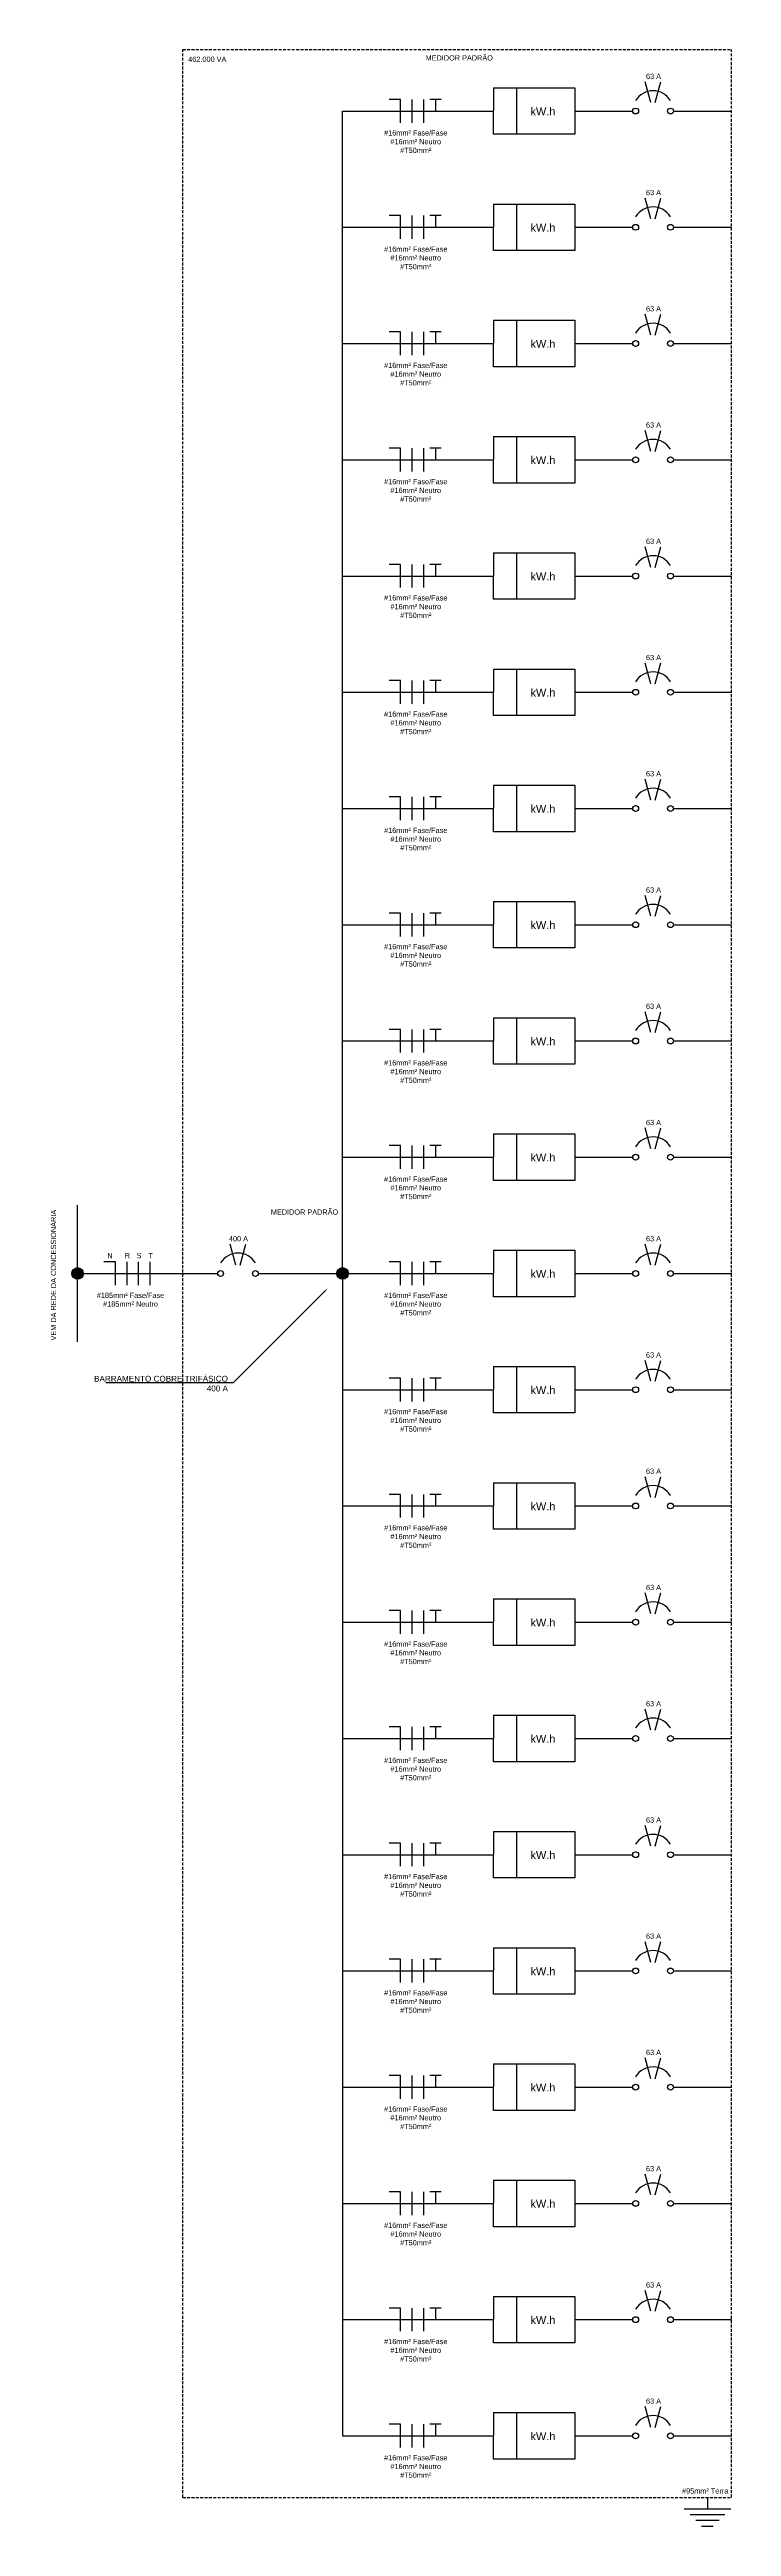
# Model space of a CAD drawing. Extents: x 0 to 11638, y -6007 to 0.
# Drawn here: x 10980.2 to 11038.9, y -5908.5 to -5695.4 of the extents above; entities that cross this region are included whole.
import ezdxf
from ezdxf import colors
from ezdxf.entities.mleader import LeaderData, LeaderLine
from ezdxf.math import Vec2, Vec3

# ---------------------------------------------------------------- set-up
doc = ezdxf.new("R2010")
doc.units = 0
doc.linetypes.add('CACHE', pattern=[0.375, 0.25, -0.125])
doc.layers.get('0').update_dxf_attribs({"linetype": 'CONTINUOUS'})
doc.layers.add('ARQ - Alvenaria Alta', color=251, linetype='CONTINUOUS', lineweight=13)
doc.styles.get("Standard").update_dxf_attribs({"font": 'arial.ttf', "height": 0.15})

msp = doc.modelspace()

# ---------------------------------------------------------------- hatches: boundary and pattern name
at = {"lineweight": -2}
h = msp.add_hatch(color=7, dxfattribs=at)
h.dxf.hatch_style = 1
h.paths.add_polyline_path([(10983.136, -5800.671, 1), (10982.136, -5800.671, 1)])
h = msp.add_hatch(color=7, dxfattribs=at)
h.dxf.hatch_style = 1
h.paths.add_polyline_path([(11005.947, -5800.671, 1), (11004.947, -5800.671, 1)])

# ---------------------------------------------------------------- linework, layer by layer
at = {"linetype": 'CACHE', "lineweight": -2}
for p, q in [((10991.697, -5905.961), (10991.697, -5695.38)), ((10991.697, -5695.38), (11038.929, -5695.38)), ((11038.929, -5905.961), (11038.929, -5695.38)), ((10991.697, -5905.961), (11038.929, -5905.961))]:
    msp.add_line(p, q, dxfattribs=at)
at = {"lineweight": -2}
for p, q in [((11010.447, -5699.671), (11009.447, -5699.671)), ((11010.447, -5701.671), (11010.447, -5699.671)), ((11011.447, -5701.671), (11011.447, -5699.671)), ((11012.447, -5701.671), (11012.447, -5699.671)), ((11013.947, -5699.671), (11012.947, -5699.671)), ((11013.447, -5699.671), (11013.447, -5700.671)), ((11018.429, -5698.671), (11025.429, -5698.671)), ((11018.429, -5702.671), (11018.464, -5698.671)), ((11020.429, -5698.671), (11020.429, -5702.671)), ((11025.429, -5698.671), (11025.429, -5702.671)), ((11031.985, -5699.946), (11031.506, -5698.155)), ((11032.37, -5699.945), (11032.84, -5698.152)), ((11005.447, -5780.671), (11005.447, -5700.671)), ((11025.429, -5702.671), (11018.429, -5702.671)), ((11031.985, -5709.946), (11031.506, -5708.155)), ((11032.37, -5709.945), (11032.84, -5708.152)), ((11010.447, -5709.671), (11009.447, -5709.671)), ((11010.447, -5711.671), (11010.447, -5709.671)), ((11011.447, -5711.671), (11011.447, -5709.671)), ((11012.447, -5711.671), (11012.447, -5709.671)), ((11013.947, -5709.671), (11012.947, -5709.671)), ((11013.447, -5709.671), (11013.447, -5710.671)), ((11018.429, -5708.671), (11025.429, -5708.671)), ((11018.429, -5712.671), (11018.464, -5708.671)), ((11020.429, -5708.671), (11020.429, -5712.671)), ((11025.429, -5708.671), (11025.429, -5712.671)), ((11025.429, -5712.671), (11018.429, -5712.671)), ((11018.429, -5718.671), (11025.429, -5718.671)), ((11018.429, -5722.671), (11018.464, -5718.671)), ((11020.429, -5718.671), (11020.429, -5722.671)), ((11025.429, -5718.671), (11025.429, -5722.671)), ((11031.985, -5719.946), (11031.506, -5718.155)), ((11032.37, -5719.945), (11032.84, -5718.152)), ((11010.447, -5719.671), (11009.447, -5719.671)), ((11010.447, -5721.671), (11010.447, -5719.671)), ((11011.447, -5721.671), (11011.447, -5719.671)), ((11012.447, -5721.671), (11012.447, -5719.671)), ((11013.947, -5719.671), (11012.947, -5719.671)), ((11013.447, -5719.671), (11013.447, -5720.671)), ((11025.429, -5722.671), (11018.429, -5722.671)), ((11010.447, -5729.671), (11009.447, -5729.671)), ((11010.447, -5731.671), (11010.447, -5729.671)), ((11011.447, -5731.671), (11011.447, -5729.671)), ((11012.447, -5731.671), (11012.447, -5729.671)), ((11013.947, -5729.671), (11012.947, -5729.671)), ((11013.447, -5729.671), (11013.447, -5730.671)), ((11018.429, -5728.671), (11025.429, -5728.671)), ((11018.429, -5732.671), (11018.464, -5728.671)), ((11020.429, -5728.671), (11020.429, -5732.671)), ((11025.429, -5728.671), (11025.429, -5732.671)), ((11031.985, -5729.946), (11031.506, -5728.155)), ((11032.37, -5729.945), (11032.84, -5728.152)), ((11025.429, -5732.671), (11018.429, -5732.671)), ((11031.985, -5739.946), (11031.506, -5738.155)), ((11032.37, -5739.945), (11032.84, -5738.152)), ((11010.447, -5739.671), (11009.447, -5739.671)), ((11010.447, -5741.671), (11010.447, -5739.671)), ((11011.447, -5741.671), (11011.447, -5739.671)), ((11012.447, -5741.671), (11012.447, -5739.671)), ((11013.947, -5739.671), (11012.947, -5739.671)), ((11013.447, -5739.671), (11013.447, -5740.671)), ((11018.429, -5738.671), (11025.429, -5738.671)), ((11018.429, -5742.671), (11018.464, -5738.671)), ((11020.429, -5738.671), (11020.429, -5742.671)), ((11025.429, -5738.671), (11025.429, -5742.671)), ((11025.429, -5742.671), (11018.429, -5742.671)), ((11018.429, -5748.671), (11025.429, -5748.671)), ((11018.429, -5752.671), (11018.464, -5748.671)), ((11020.429, -5748.671), (11020.429, -5752.671)), ((11025.429, -5748.671), (11025.429, -5752.671)), ((11031.985, -5749.946), (11031.506, -5748.155)), ((11032.37, -5749.945), (11032.84, -5748.152)), ((11010.447, -5749.671), (11009.447, -5749.671)), ((11010.447, -5751.671), (11010.447, -5749.671)), ((11011.447, -5751.671), (11011.447, -5749.671)), ((11012.447, -5751.671), (11012.447, -5749.671)), ((11013.947, -5749.671), (11012.947, -5749.671)), ((11013.447, -5749.671), (11013.447, -5750.671)), ((11025.429, -5752.671), (11018.429, -5752.671)), ((11018.429, -5758.671), (11025.429, -5758.671)), ((11018.429, -5762.671), (11018.464, -5758.671)), ((11020.429, -5758.671), (11020.429, -5762.671)), ((11025.429, -5758.671), (11025.429, -5762.671)), ((11031.985, -5759.946), (11031.506, -5758.155)), ((11032.37, -5759.945), (11032.84, -5758.152)), ((11010.447, -5759.671), (11009.447, -5759.671)), ((11010.447, -5761.671), (11010.447, -5759.671)), ((11011.447, -5761.671), (11011.447, -5759.671)), ((11012.447, -5761.671), (11012.447, -5759.671)), ((11013.947, -5759.671), (11012.947, -5759.671)), ((11013.447, -5759.671), (11013.447, -5760.671)), ((11025.429, -5762.671), (11018.429, -5762.671)), ((11010.447, -5769.671), (11009.447, -5769.671)), ((11010.447, -5771.671), (11010.447, -5769.671)), ((11011.447, -5771.671), (11011.447, -5769.671)), ((11012.447, -5771.671), (11012.447, -5769.671)), ((11013.947, -5769.671), (11012.947, -5769.671)), ((11013.447, -5769.671), (11013.447, -5770.671)), ((11018.429, -5768.671), (11025.429, -5768.671)), ((11018.429, -5772.671), (11018.464, -5768.671)), ((11020.429, -5768.671), (11020.429, -5772.671)), ((11025.429, -5768.671), (11025.429, -5772.671)), ((11031.985, -5769.946), (11031.506, -5768.155)), ((11032.37, -5769.945), (11032.84, -5768.152)), ((11025.429, -5772.671), (11018.429, -5772.671)), ((11018.429, -5778.671), (11025.429, -5778.671)), ((11018.429, -5782.671), (11018.464, -5778.671)), ((11020.429, -5778.671), (11020.429, -5782.671)), ((11025.429, -5778.671), (11025.429, -5782.671)), ((11031.985, -5779.946), (11031.506, -5778.155)), ((11032.37, -5779.945), (11032.84, -5778.152)), ((11005.447, -5790.671), (11005.447, -5780.671)), ((11010.447, -5779.671), (11009.447, -5779.671)), ((11010.447, -5781.671), (11010.447, -5779.671)), ((11011.447, -5781.671), (11011.447, -5779.671)), ((11012.447, -5781.671), (11012.447, -5779.671)), ((11013.947, -5779.671), (11012.947, -5779.671)), ((11013.447, -5779.671), (11013.447, -5780.671)), ((11025.429, -5782.671), (11018.429, -5782.671)), ((11018.429, -5788.671), (11025.429, -5788.671)), ((11018.429, -5792.671), (11018.464, -5788.671)), ((11020.429, -5788.671), (11020.429, -5792.671)), ((11025.429, -5788.671), (11025.429, -5792.671)), ((11031.985, -5789.946), (11031.506, -5788.155)), ((11032.37, -5789.945), (11032.84, -5788.152)), ((11005.447, -5800.171), (11005.447, -5790.671)), ((11010.447, -5789.671), (11009.447, -5789.671)), ((11010.447, -5791.671), (11010.447, -5789.671)), ((11011.447, -5791.671), (11011.447, -5789.671)), ((11012.447, -5791.671), (11012.447, -5789.671)), ((11013.947, -5789.671), (11012.947, -5789.671)), ((11013.447, -5789.671), (11013.447, -5790.671)), ((11025.429, -5792.671), (11018.429, -5792.671)), ((10982.636, -5800.171), (10982.636, -5794.8)), ((10985.889, -5799.671), (10984.889, -5799.671)), ((10985.889, -5801.671), (10985.889, -5799.671)), ((10986.889, -5801.671), (10986.889, -5799.671)), ((10987.889, -5801.671), (10987.889, -5799.671)), ((10988.889, -5801.671), (10988.889, -5799.671)), ((10996.253, -5799.946), (10995.773, -5798.155)), ((10996.637, -5799.945), (10997.108, -5798.152)), ((11010.447, -5799.671), (11009.447, -5799.671)), ((11010.447, -5801.671), (11010.447, -5799.671)), ((11011.447, -5801.671), (11011.447, -5799.671)), ((11012.447, -5801.671), (11012.447, -5799.671)), ((11013.947, -5799.671), (11012.947, -5799.671)), ((11013.447, -5799.671), (11013.447, -5800.671)), ((11018.429, -5798.671), (11025.429, -5798.671)), ((11018.429, -5802.671), (11018.464, -5798.671)), ((11020.429, -5798.671), (11020.429, -5802.671)), ((11025.429, -5798.671), (11025.429, -5802.671)), ((11031.985, -5799.946), (11031.506, -5798.155)), ((11032.37, -5799.945), (11032.84, -5798.152)), ((10982.636, -5806.541), (10982.636, -5801.171)), ((10983.136, -5800.671), (10994.697, -5800.671)), ((10998.197, -5800.671), (11005.447, -5800.671)), ((11005.447, -5801.171), (11005.447, -5810.671)), ((11025.429, -5802.671), (11018.429, -5802.671)), ((11031.985, -5809.946), (11031.506, -5808.155)), ((11032.37, -5809.945), (11032.84, -5808.152)), ((11005.447, -5810.671), (11005.447, -5820.671)), ((11010.447, -5809.671), (11009.447, -5809.671)), ((11010.447, -5811.671), (11010.447, -5809.671)), ((11011.447, -5811.671), (11011.447, -5809.671)), ((11012.447, -5811.671), (11012.447, -5809.671)), ((11013.947, -5809.671), (11012.947, -5809.671)), ((11013.447, -5809.671), (11013.447, -5810.671)), ((11018.429, -5808.671), (11025.429, -5808.671)), ((11018.429, -5812.671), (11018.464, -5808.671)), ((11020.429, -5808.671), (11020.429, -5812.671)), ((11025.429, -5808.671), (11025.429, -5812.671)), ((11025.429, -5812.671), (11018.429, -5812.671)), ((11018.429, -5818.671), (11025.429, -5818.671)), ((11018.429, -5822.671), (11018.464, -5818.671)), ((11020.429, -5818.671), (11020.429, -5822.671)), ((11025.429, -5818.671), (11025.429, -5822.671)), ((11031.985, -5819.946), (11031.506, -5818.155)), ((11032.37, -5819.945), (11032.84, -5818.152)), ((11005.447, -5820.671), (11005.447, -5900.671)), ((11010.447, -5819.671), (11009.447, -5819.671)), ((11010.447, -5821.671), (11010.447, -5819.671)), ((11011.447, -5821.671), (11011.447, -5819.671)), ((11012.447, -5821.671), (11012.447, -5819.671)), ((11013.947, -5819.671), (11012.947, -5819.671)), ((11013.447, -5819.671), (11013.447, -5820.671)), ((11025.429, -5822.671), (11018.429, -5822.671)), ((11010.447, -5829.671), (11009.447, -5829.671)), ((11010.447, -5831.671), (11010.447, -5829.671)), ((11011.447, -5831.671), (11011.447, -5829.671)), ((11012.447, -5831.671), (11012.447, -5829.671)), ((11013.947, -5829.671), (11012.947, -5829.671)), ((11013.447, -5829.671), (11013.447, -5830.671)), ((11018.429, -5828.671), (11025.429, -5828.671)), ((11018.429, -5832.671), (11018.464, -5828.671)), ((11020.429, -5828.671), (11020.429, -5832.671)), ((11025.429, -5828.671), (11025.429, -5832.671)), ((11031.985, -5829.946), (11031.506, -5828.155)), ((11032.37, -5829.945), (11032.84, -5828.152)), ((11025.429, -5832.671), (11018.429, -5832.671)), ((11031.985, -5839.946), (11031.506, -5838.155)), ((11032.37, -5839.945), (11032.84, -5838.152)), ((11010.447, -5839.671), (11009.447, -5839.671)), ((11010.447, -5841.671), (11010.447, -5839.671)), ((11011.447, -5841.671), (11011.447, -5839.671)), ((11012.447, -5841.671), (11012.447, -5839.671)), ((11013.947, -5839.671), (11012.947, -5839.671)), ((11013.447, -5839.671), (11013.447, -5840.671)), ((11018.429, -5838.671), (11025.429, -5838.671)), ((11018.429, -5842.671), (11018.464, -5838.671)), ((11020.429, -5838.671), (11020.429, -5842.671)), ((11025.429, -5838.671), (11025.429, -5842.671)), ((11025.429, -5842.671), (11018.429, -5842.671)), ((11018.429, -5848.671), (11025.429, -5848.671)), ((11018.429, -5852.671), (11018.464, -5848.671)), ((11020.429, -5848.671), (11020.429, -5852.671)), ((11025.429, -5848.671), (11025.429, -5852.671)), ((11031.985, -5849.946), (11031.506, -5848.155)), ((11032.37, -5849.945), (11032.84, -5848.152)), ((11010.447, -5849.671), (11009.447, -5849.671)), ((11010.447, -5851.671), (11010.447, -5849.671)), ((11011.447, -5851.671), (11011.447, -5849.671)), ((11012.447, -5851.671), (11012.447, -5849.671)), ((11013.947, -5849.671), (11012.947, -5849.671)), ((11013.447, -5849.671), (11013.447, -5850.671)), ((11025.429, -5852.671), (11018.429, -5852.671)), ((11010.447, -5859.671), (11009.447, -5859.671)), ((11010.447, -5861.671), (11010.447, -5859.671)), ((11011.447, -5861.671), (11011.447, -5859.671)), ((11012.447, -5861.671), (11012.447, -5859.671)), ((11013.947, -5859.671), (11012.947, -5859.671)), ((11013.447, -5859.671), (11013.447, -5860.671)), ((11018.429, -5858.671), (11025.429, -5858.671)), ((11018.429, -5862.671), (11018.464, -5858.671)), ((11020.429, -5858.671), (11020.429, -5862.671)), ((11025.429, -5858.671), (11025.429, -5862.671)), ((11031.985, -5859.946), (11031.506, -5858.155)), ((11032.37, -5859.945), (11032.84, -5858.152)), ((11025.429, -5862.671), (11018.429, -5862.671)), ((11031.985, -5869.946), (11031.506, -5868.155)), ((11032.37, -5869.945), (11032.84, -5868.152)), ((11010.447, -5869.671), (11009.447, -5869.671)), ((11010.447, -5871.671), (11010.447, -5869.671)), ((11011.447, -5871.671), (11011.447, -5869.671)), ((11012.447, -5871.671), (11012.447, -5869.671)), ((11013.947, -5869.671), (11012.947, -5869.671)), ((11013.447, -5869.671), (11013.447, -5870.671)), ((11018.429, -5868.671), (11025.429, -5868.671)), ((11018.429, -5872.671), (11018.464, -5868.671)), ((11020.429, -5868.671), (11020.429, -5872.671)), ((11025.429, -5868.671), (11025.429, -5872.671)), ((11025.429, -5872.671), (11018.429, -5872.671)), ((11018.429, -5878.671), (11025.429, -5878.671)), ((11018.429, -5882.671), (11018.464, -5878.671)), ((11020.429, -5878.671), (11020.429, -5882.671)), ((11025.429, -5878.671), (11025.429, -5882.671)), ((11031.985, -5879.946), (11031.506, -5878.155)), ((11032.37, -5879.945), (11032.84, -5878.152)), ((11010.447, -5879.671), (11009.447, -5879.671)), ((11010.447, -5881.671), (11010.447, -5879.671)), ((11011.447, -5881.671), (11011.447, -5879.671)), ((11012.447, -5881.671), (11012.447, -5879.671)), ((11013.947, -5879.671), (11012.947, -5879.671)), ((11013.447, -5879.671), (11013.447, -5880.671)), ((11025.429, -5882.671), (11018.429, -5882.671)), ((11018.429, -5888.671), (11025.429, -5888.671)), ((11018.429, -5892.671), (11018.464, -5888.671)), ((11020.429, -5888.671), (11020.429, -5892.671)), ((11025.429, -5888.671), (11025.429, -5892.671)), ((11031.985, -5889.946), (11031.506, -5888.155)), ((11032.37, -5889.945), (11032.84, -5888.152)), ((11010.447, -5889.671), (11009.447, -5889.671)), ((11010.447, -5891.671), (11010.447, -5889.671)), ((11011.447, -5891.671), (11011.447, -5889.671)), ((11012.447, -5891.671), (11012.447, -5889.671)), ((11013.947, -5889.671), (11012.947, -5889.671)), ((11013.447, -5889.671), (11013.447, -5890.671)), ((11025.429, -5892.671), (11018.429, -5892.671)), ((11010.447, -5899.671), (11009.447, -5899.671)), ((11010.447, -5901.671), (11010.447, -5899.671)), ((11011.447, -5901.671), (11011.447, -5899.671)), ((11012.447, -5901.671), (11012.447, -5899.671)), ((11013.947, -5899.671), (11012.947, -5899.671)), ((11013.447, -5899.671), (11013.447, -5900.671)), ((11018.429, -5898.671), (11025.429, -5898.671)), ((11018.429, -5902.671), (11018.464, -5898.671)), ((11020.429, -5898.671), (11020.429, -5902.671)), ((11025.429, -5898.671), (11025.429, -5902.671)), ((11031.985, -5899.946), (11031.506, -5898.155)), ((11032.37, -5899.945), (11032.84, -5898.152)), ((11025.429, -5902.671), (11018.429, -5902.671)), ((11036.858, -5905.961), (11036.858, -5906.961)), ((11038.858, -5906.961), (11034.858, -5906.961)), ((11038.358, -5907.461), (11035.358, -5907.461)), ((11037.858, -5907.961), (11035.858, -5907.961)), ((11037.358, -5908.461), (11036.358, -5908.461))]:
    msp.add_line(p, q, dxfattribs=at)
for centre, radius in [((11030.679, -5700.671), 0.25), ((11033.679, -5700.671), 0.25), ((11030.679, -5710.671), 0.25), ((11033.679, -5710.671), 0.25), ((11030.679, -5720.671), 0.25), ((11033.679, -5720.671), 0.25), ((11030.679, -5730.671), 0.25), ((11033.679, -5730.671), 0.25), ((11030.679, -5740.671), 0.25), ((11033.679, -5740.671), 0.25), ((11030.679, -5750.671), 0.25), ((11033.679, -5750.671), 0.25), ((11030.679, -5760.671), 0.25), ((11033.679, -5760.671), 0.25), ((11030.679, -5770.671), 0.25), ((11033.679, -5770.671), 0.25), ((11030.679, -5780.671), 0.25), ((11033.679, -5780.671), 0.25), ((11030.679, -5790.671), 0.25), ((11033.679, -5790.671), 0.25), ((10982.636, -5800.671), 0.5), ((10994.947, -5800.671), 0.25), ((10997.947, -5800.671), 0.25), ((11005.447, -5800.671), 0.5), ((11030.679, -5800.671), 0.25), ((11033.679, -5800.671), 0.25), ((11030.679, -5810.671), 0.25), ((11033.679, -5810.671), 0.25), ((11030.679, -5820.671), 0.25), ((11033.679, -5820.671), 0.25), ((11030.679, -5830.671), 0.25), ((11033.679, -5830.671), 0.25), ((11030.679, -5840.671), 0.25), ((11033.679, -5840.671), 0.25), ((11030.679, -5850.671), 0.25), ((11033.679, -5850.671), 0.25), ((11030.679, -5860.671), 0.25), ((11033.679, -5860.671), 0.25), ((11030.679, -5870.671), 0.25), ((11033.679, -5870.671), 0.25), ((11030.679, -5880.671), 0.25), ((11033.679, -5880.671), 0.25), ((11030.679, -5890.671), 0.25), ((11033.679, -5890.671), 0.25), ((11030.679, -5900.671), 0.25), ((11033.679, -5900.671), 0.25)]:
    msp.add_circle(centre, radius, dxfattribs=at)
for centre in [(11032.179, -5700.671), (11032.179, -5710.671), (11032.179, -5720.671), (11032.179, -5730.671), (11032.179, -5740.671), (11032.179, -5750.671), (11032.179, -5760.671), (11032.179, -5770.671), (11032.179, -5780.671), (11032.179, -5790.671), (10996.447, -5800.671), (11032.179, -5800.671), (11032.179, -5810.671), (11032.179, -5820.671), (11032.179, -5830.671), (11032.179, -5840.671), (11032.179, -5850.671), (11032.179, -5860.671), (11032.179, -5870.671), (11032.179, -5880.671), (11032.179, -5890.671), (11032.179, -5900.671)]:
    msp.add_arc(centre, 1.75, 31.00272, 148.99728, dxfattribs=at)
at = {"layer": 'ARQ - Alvenaria Alta', "lineweight": -2}
for p, q in [((11005.447, -5700.671), (11013.447, -5700.671)), ((11013.447, -5700.671), (11018.447, -5700.671)), ((11025.429, -5700.671), (11030.429, -5700.671)), ((11033.929, -5700.671), (11038.929, -5700.671)), ((11005.447, -5710.671), (11013.447, -5710.671)), ((11013.447, -5710.671), (11018.447, -5710.671)), ((11025.429, -5710.671), (11030.429, -5710.671)), ((11033.929, -5710.671), (11038.929, -5710.671)), ((11005.447, -5720.671), (11013.447, -5720.671)), ((11013.447, -5720.671), (11018.447, -5720.671)), ((11025.429, -5720.671), (11030.429, -5720.671)), ((11033.929, -5720.671), (11038.929, -5720.671)), ((11005.447, -5730.671), (11013.447, -5730.671)), ((11013.447, -5730.671), (11018.447, -5730.671)), ((11025.429, -5730.671), (11030.429, -5730.671)), ((11033.929, -5730.671), (11038.929, -5730.671)), ((11005.447, -5740.671), (11013.447, -5740.671)), ((11013.447, -5740.671), (11018.447, -5740.671)), ((11025.429, -5740.671), (11030.429, -5740.671)), ((11033.929, -5740.671), (11038.929, -5740.671)), ((11005.447, -5750.671), (11013.447, -5750.671)), ((11013.447, -5750.671), (11018.447, -5750.671)), ((11025.429, -5750.671), (11030.429, -5750.671)), ((11033.929, -5750.671), (11038.929, -5750.671)), ((11005.447, -5760.671), (11013.447, -5760.671)), ((11013.447, -5760.671), (11018.447, -5760.671)), ((11025.429, -5760.671), (11030.429, -5760.671)), ((11033.929, -5760.671), (11038.929, -5760.671)), ((11005.447, -5770.671), (11013.447, -5770.671)), ((11013.447, -5770.671), (11018.447, -5770.671)), ((11025.429, -5770.671), (11030.429, -5770.671)), ((11033.929, -5770.671), (11038.929, -5770.671)), ((11005.447, -5780.671), (11013.447, -5780.671)), ((11013.447, -5780.671), (11018.447, -5780.671)), ((11025.429, -5780.671), (11030.429, -5780.671)), ((11033.929, -5780.671), (11038.929, -5780.671)), ((11005.447, -5790.671), (11013.447, -5790.671)), ((11013.447, -5790.671), (11018.447, -5790.671)), ((11025.429, -5790.671), (11030.429, -5790.671)), ((11033.929, -5790.671), (11038.929, -5790.671)), ((11005.447, -5800.671), (11013.447, -5800.671)), ((11013.447, -5800.671), (11018.447, -5800.671)), ((11025.429, -5800.671), (11030.429, -5800.671)), ((11033.929, -5800.671), (11038.929, -5800.671)), ((11005.447, -5810.671), (11013.447, -5810.671)), ((11013.447, -5810.671), (11018.447, -5810.671)), ((11025.429, -5810.671), (11030.429, -5810.671)), ((11033.929, -5810.671), (11038.929, -5810.671)), ((11005.447, -5820.671), (11013.447, -5820.671)), ((11013.447, -5820.671), (11018.447, -5820.671)), ((11025.429, -5820.671), (11030.429, -5820.671)), ((11033.929, -5820.671), (11038.929, -5820.671)), ((11005.447, -5830.671), (11013.447, -5830.671)), ((11013.447, -5830.671), (11018.447, -5830.671)), ((11025.429, -5830.671), (11030.429, -5830.671)), ((11033.929, -5830.671), (11038.929, -5830.671)), ((11005.447, -5840.671), (11013.447, -5840.671)), ((11013.447, -5840.671), (11018.447, -5840.671)), ((11025.429, -5840.671), (11030.429, -5840.671)), ((11033.929, -5840.671), (11038.929, -5840.671)), ((11005.447, -5850.671), (11013.447, -5850.671)), ((11013.447, -5850.671), (11018.447, -5850.671)), ((11025.429, -5850.671), (11030.429, -5850.671)), ((11033.929, -5850.671), (11038.929, -5850.671)), ((11005.447, -5860.671), (11013.447, -5860.671)), ((11013.447, -5860.671), (11018.447, -5860.671)), ((11025.429, -5860.671), (11030.429, -5860.671)), ((11033.929, -5860.671), (11038.929, -5860.671)), ((11005.447, -5870.671), (11013.447, -5870.671)), ((11013.447, -5870.671), (11018.447, -5870.671)), ((11025.429, -5870.671), (11030.429, -5870.671)), ((11033.929, -5870.671), (11038.929, -5870.671)), ((11005.447, -5880.671), (11013.447, -5880.671)), ((11013.447, -5880.671), (11018.447, -5880.671)), ((11025.429, -5880.671), (11030.429, -5880.671)), ((11033.929, -5880.671), (11038.929, -5880.671)), ((11005.447, -5890.671), (11013.447, -5890.671)), ((11013.447, -5890.671), (11018.447, -5890.671)), ((11025.429, -5890.671), (11030.429, -5890.671)), ((11033.929, -5890.671), (11038.929, -5890.671)), ((11005.447, -5900.671), (11013.447, -5900.671)), ((11013.447, -5900.671), (11018.447, -5900.671)), ((11025.429, -5900.671), (11030.429, -5900.671)), ((11033.929, -5900.671), (11038.929, -5900.671))]:
    msp.add_line(p, q, dxfattribs=at)

# ---------------------------------------------------------------- texts
at = {"lineweight": -2, "attachment_point": 1}
for s, width, gutter_width, insert, char_height in [('\\pxi-3,l4,qc,t4;462.000 VA', 11.57298, 2.25, (10987.792, -5695.989), 0.45), ('\\pxi-3,l4,qc,t4;MEDIDOR PADRÃO', 11.57298, 2.25, (11009.48, -5695.872), 0.45), ('\\pxi-3,l4,qc,t4;63 A', 11.57298, 2.25, (11026.205, -5697.457), 0.45), ('\\pxi-3,l4,qc,t4;kW.h', 17.35947, 3.375, (11013.68, -5700.362), 0.675), ('\\pxi-3,l4,qc,t4;#16mm² Fase/Fase\\P#16mm² Neutro\\P#T50mm²', 11.57298, 2.25, (11005.737, -5702.326), 0.45), ('\\pxi-3,l4,qc,t4;63 A', 11.57298, 2.25, (11026.205, -5707.457), 0.45), ('\\pxi-3,l4,qc,t4;kW.h', 17.35947, 3.375, (11013.68, -5710.362), 0.675), ('\\pxi-3,l4,qc,t4;#16mm² Fase/Fase\\P#16mm² Neutro\\P#T50mm²', 11.57298, 2.25, (11005.737, -5712.326), 0.45), ('\\pxi-3,l4,qc,t4;63 A', 11.57298, 2.25, (11026.205, -5717.457), 0.45), ('\\pxi-3,l4,qc,t4;kW.h', 17.35947, 3.375, (11013.68, -5720.362), 0.675), ('\\pxi-3,l4,qc,t4;#16mm² Fase/Fase\\P#16mm² Neutro\\P#T50mm²', 11.57298, 2.25, (11005.737, -5722.326), 0.45), ('\\pxi-3,l4,qc,t4;63 A', 11.57298, 2.25, (11026.205, -5727.457), 0.45), ('\\pxi-3,l4,qc,t4;kW.h', 17.35947, 3.375, (11013.68, -5730.362), 0.675), ('\\pxi-3,l4,qc,t4;#16mm² Fase/Fase\\P#16mm² Neutro\\P#T50mm²', 11.57298, 2.25, (11005.737, -5732.326), 0.45), ('\\pxi-3,l4,qc,t4;63 A', 11.57298, 2.25, (11026.205, -5737.457), 0.45), ('\\pxi-3,l4,qc,t4;kW.h', 17.35947, 3.375, (11013.68, -5740.362), 0.675), ('\\pxi-3,l4,qc,t4;#16mm² Fase/Fase\\P#16mm² Neutro\\P#T50mm²', 11.57298, 2.25, (11005.737, -5742.326), 0.45), ('\\pxi-3,l4,qc,t4;63 A', 11.57298, 2.25, (11026.205, -5747.457), 0.45), ('\\pxi-3,l4,qc,t4;kW.h', 17.35947, 3.375, (11013.68, -5750.362), 0.675), ('\\pxi-3,l4,qc,t4;#16mm² Fase/Fase\\P#16mm² Neutro\\P#T50mm²', 11.57298, 2.25, (11005.737, -5752.326), 0.45), ('\\pxi-3,l4,qc,t4;63 A', 11.57298, 2.25, (11026.205, -5757.457), 0.45), ('\\pxi-3,l4,qc,t4;kW.h', 17.35947, 3.375, (11013.68, -5760.362), 0.675), ('\\pxi-3,l4,qc,t4;#16mm² Fase/Fase\\P#16mm² Neutro\\P#T50mm²', 11.57298, 2.25, (11005.737, -5762.326), 0.45), ('\\pxi-3,l4,qc,t4;63 A', 11.57298, 2.25, (11026.205, -5767.457), 0.45), ('\\pxi-3,l4,qc,t4;#16mm² Fase/Fase\\P#16mm² Neutro\\P#T50mm²', 11.57298, 2.25, (11005.737, -5772.326), 0.45), ('\\pxi-3,l4,qc,t4;kW.h', 17.35947, 3.375, (11013.68, -5770.362), 0.675), ('\\pxi-3,l4,qc,t4;63 A', 11.57298, 2.25, (11026.205, -5777.457), 0.45), ('\\pxi-3,l4,qc,t4;kW.h', 17.35947, 3.375, (11013.68, -5780.362), 0.675), ('\\pxi-3,l4,qc,t4;#16mm² Fase/Fase\\P#16mm² Neutro\\P#T50mm²', 11.57298, 2.25, (11005.737, -5782.326), 0.45), ('\\pxi-3,l4,qc,t4;63 A', 11.57298, 2.25, (11026.205, -5787.457), 0.45), ('\\pxi-3,l4,qc,t4;kW.h', 17.35947, 3.375, (11013.68, -5790.362), 0.675), ('\\pxi-3,l4,qc,t4;#16mm² Fase/Fase\\P#16mm² Neutro\\P#T50mm²', 11.57298, 2.25, (11005.737, -5792.326), 0.45), ('\\pxi-3,l4,qc,t4;MEDIDOR PADRÃO', 11.57298, 2.25, (10996.16, -5795.164), 0.45), ('\\pxi-3,l4,qc,t4;400 A', 11.57298, 2.25, (10990.473, -5797.457), 0.45), ('\\pxi-3,l4,qc,t4;63 A', 11.57298, 2.25, (11026.205, -5797.457), 0.45), ('\\pxi-3,l4,qc,t4;N', 11.57298, 2.25, (10979.411, -5798.908), 0.45), ('\\pxi-3,l4,qc,t4;R', 11.57298, 2.25, (10980.911, -5798.908), 0.45), ('\\pxi-3,l4,qc,t4;S', 11.57298, 2.25, (10981.911, -5798.908), 0.45), ('\\pxi-3,l4,qc,t4;T', 11.57298, 2.25, (10982.911, -5798.908), 0.45), ('\\pxi-3,l4,qc,t4;kW.h', 17.35947, 3.375, (11013.68, -5800.362), 0.675), ('\\pxi-3,l4,qc,t4;#185mm² Fase/Fase\\P#185mm² Neutro', 11.57298, 2.25, (10981.179, -5802.326), 0.45), ('\\pxi-3,l4,qc,t4;#16mm² Fase/Fase\\P#16mm² Neutro\\P#T50mm²', 11.57298, 2.25, (11005.737, -5802.326), 0.45), ('\\pxi-3,l4,qc,t4;63 A', 11.57298, 2.25, (11026.205, -5807.457), 0.45), ('\\pxi-3,l4,qc,t4;kW.h', 17.35947, 3.375, (11013.68, -5810.362), 0.675), ('\\pxi-3,l4,qc,t4;#16mm² Fase/Fase\\P#16mm² Neutro\\P#T50mm²', 11.57298, 2.25, (11005.737, -5812.326), 0.45), ('\\pxi-3,l4,qc,t4;63 A', 11.57298, 2.25, (11026.205, -5817.457), 0.45), ('\\pxi-3,l4,qc,t4;kW.h', 17.35947, 3.375, (11013.68, -5820.362), 0.675), ('\\pxi-3,l4,qc,t4;#16mm² Fase/Fase\\P#16mm² Neutro\\P#T50mm²', 11.57298, 2.25, (11005.737, -5822.326), 0.45), ('\\pxi-3,l4,qc,t4;63 A', 11.57298, 2.25, (11026.205, -5827.457), 0.45), ('\\pxi-3,l4,qc,t4;kW.h', 17.35947, 3.375, (11013.68, -5830.362), 0.675), ('\\pxi-3,l4,qc,t4;#16mm² Fase/Fase\\P#16mm² Neutro\\P#T50mm²', 11.57298, 2.25, (11005.737, -5832.326), 0.45), ('\\pxi-3,l4,qc,t4;63 A', 11.57298, 2.25, (11026.205, -5837.457), 0.45), ('\\pxi-3,l4,qc,t4;kW.h', 17.35947, 3.375, (11013.68, -5840.362), 0.675), ('\\pxi-3,l4,qc,t4;#16mm² Fase/Fase\\P#16mm² Neutro\\P#T50mm²', 11.57298, 2.25, (11005.737, -5842.326), 0.45), ('\\pxi-3,l4,qc,t4;63 A', 11.57298, 2.25, (11026.205, -5847.457), 0.45), ('\\pxi-3,l4,qc,t4;kW.h', 17.35947, 3.375, (11013.68, -5850.362), 0.675), ('\\pxi-3,l4,qc,t4;#16mm² Fase/Fase\\P#16mm² Neutro\\P#T50mm²', 11.57298, 2.25, (11005.737, -5852.326), 0.45), ('\\pxi-3,l4,qc,t4;63 A', 11.57298, 2.25, (11026.205, -5857.457), 0.45), ('\\pxi-3,l4,qc,t4;kW.h', 17.35947, 3.375, (11013.68, -5860.362), 0.675), ('\\pxi-3,l4,qc,t4;#16mm² Fase/Fase\\P#16mm² Neutro\\P#T50mm²', 11.57298, 2.25, (11005.737, -5862.326), 0.45), ('\\pxi-3,l4,qc,t4;63 A', 11.57298, 2.25, (11026.205, -5867.457), 0.45), ('\\pxi-3,l4,qc,t4;kW.h', 17.35947, 3.375, (11013.68, -5870.362), 0.675), ('\\pxi-3,l4,qc,t4;#16mm² Fase/Fase\\P#16mm² Neutro\\P#T50mm²', 11.57298, 2.25, (11005.737, -5872.326), 0.45), ('\\pxi-3,l4,qc,t4;63 A', 11.57298, 2.25, (11026.205, -5877.457), 0.45), ('\\pxi-3,l4,qc,t4;kW.h', 17.35947, 3.375, (11013.68, -5880.362), 0.675), ('\\pxi-3,l4,qc,t4;#16mm² Fase/Fase\\P#16mm² Neutro\\P#T50mm²', 11.57298, 2.25, (11005.737, -5882.326), 0.45), ('\\pxi-3,l4,qc,t4;63 A', 11.57298, 2.25, (11026.205, -5887.457), 0.45), ('\\pxi-3,l4,qc,t4;kW.h', 17.35947, 3.375, (11013.68, -5890.362), 0.675), ('\\pxi-3,l4,qc,t4;#16mm² Fase/Fase\\P#16mm² Neutro\\P#T50mm²', 11.57298, 2.25, (11005.737, -5892.326), 0.45), ('\\pxi-3,l4,qc,t4;63 A', 11.57298, 2.25, (11026.205, -5897.457), 0.45), ('\\pxi-3,l4,qc,t4;#16mm² Fase/Fase\\P#16mm² Neutro\\P#T50mm²', 11.57298, 2.25, (11005.737, -5902.326), 0.45), ('\\pxi-3,l4,qc,t4;kW.h', 17.35947, 3.375, (11013.68, -5900.362), 0.675), ('\\pxi-3,l4,qc,t4;\\P#95mm² Terra', 11.57298, 2.25, (11030.653, -5904.43), 0.45)]:
    msp.add_mtext_dynamic_manual_height_columns(s, width=width, gutter_width=gutter_width, heights=[0], dxfattribs=dict(at, insert=insert, char_height=char_height))
at = {"lineweight": -2, "insert": (10980.334, -5806.438), "char_height": 0.45, "attachment_point": 1, "rotation": 90}
msp.add_mtext_dynamic_manual_height_columns('VEM DA REDE DA CONCESSIONÁRIA', width=11.57298, gutter_width=2.25, heights=[0], dxfattribs=at)

# ---------------------------------------------------------------- leaders
at = {"lineweight": -2}
ml = msp.add_multileader_mtext('Standard', dxfattribs=at)
ml.set_content('BARRAMENTO COBRE TRIFÁSICO\\P400 A', color=256, style='STANDARD')
ml.set_leader_properties(color=256, linetype='BYLAYER', lineweight=-1)
ml.build(insert=Vec2(0, 0))
ml.multileader.update_dxf_attribs({"text_right_attachment_type": 6, "dogleg_length": 0.36, "arrow_head_size": 0.25})
ctx = ml.context
ctx.base_point, ctx.char_height, ctx.arrow_head_size, ctx.landing_gap_size, ctx.plane_origin = Vec3(10984.037, -5809.731), 0.5, 0.25, 0.1, Vec3(11004.161, -5801.956)
ctx.right_attachment, ctx.text_align_type = 6, 2
notes = []
notes.append((ctx, [(0, (1, 1, 0), (10996.04, -5810.077), (-1, 0), 0.36, [(0, [(11004.161, -5801.956)], 0, [])])]))
ctx.mtext.insert, ctx.mtext.alignment, ctx.mtext.flow_direction = Vec3(10995.58, -5809.477), 3, 5
for ctx, leaders in notes:
    for number, flags, end, landing, length, lines in leaders:
        leader = LeaderData()
        leader.index, (leader.has_last_leader_line, leader.has_dogleg_vector, leader.attachment_direction) = number, flags
        leader.last_leader_point, leader.dogleg_vector, leader.dogleg_length = Vec3(end), Vec3(landing), length
        for number, points, colour, breaks in lines:
            line = LeaderLine()
            line.index, line.vertices, line.color, line.breaks = number, Vec3.list(points), colors.encode_raw_color(colour), breaks
            leader.lines.append(line)
        ctx.leaders.append(leader)

doc.saveas('drawing.dxf')
